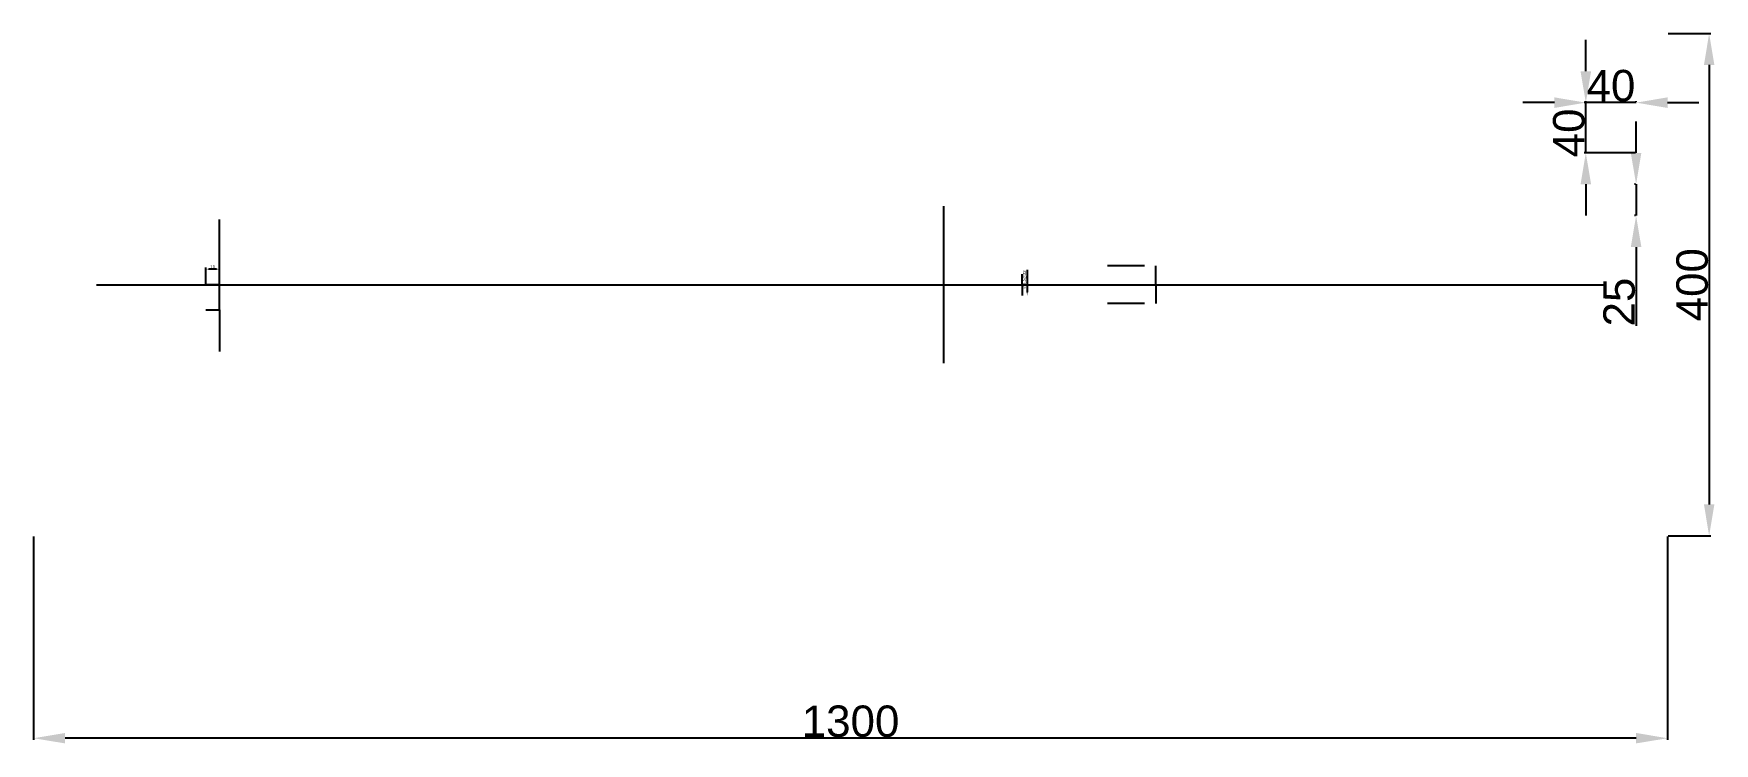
# Model space of a CAD drawing. Header units: millimetres. Extents: x -476 to 1524, y -902 to 360.
# Drawn here: x -476 to 861, y -205 to 360 of the extents above; entities that cross this region are included whole.
import ezdxf

# ---------------------------------------------------------------- set-up
doc = ezdxf.new("R2010")
doc.units = ezdxf.units.MM
doc.styles.get("Standard").update_dxf_attribs({"font": 'arial.ttf'})
doc.dimstyles.new('ISO-25', dxfattribs={"dimtxt": 2.5, "dimasz": 2.5, "dimexe": 1.25, "dimexo": 0.625, "dimtad": 1, "dimtxsty": 'Standard', "dimcen": 2.5, "dimadec": 0, "dimazin": 0, "dimtfac": 1, "dimtmove": 0, "dimatfit": 3, "dimfxl": 1, "dimarcsym": 0})

msp = doc.modelspace()

# ---------------------------------------------------------------- blocks, each defined once
blk = doc.blocks.new('*D2')
at = {"color": 0, "lineweight": -2, "transparency": 16777216}
blk.add_line((314.1, 171.9), (314.1, 161.9), dxfattribs=at)
at = {"color": 0, "transparency": 16777216}
blk.add_solid([(313.7, 161.9), (314.5, 161.9), (314.1, 159.4)], dxfattribs=at)
at = {"layer": 'Defpoints', "color": 0, "transparency": 16777216}
for p in [(314.1, 160.6, 55.7), (314.1, 159.4, 23.7)]:
    blk.add_point(p, dxfattribs=at)
at = {"color": 0, "transparency": 16777216, "insert": (312.1, 168.1), "char_height": 2.5, "attachment_point": 5, "rotation": 90}
blk.add_mtext('∅32', dxfattribs=at)
blk = doc.blocks.new('*D4')
at = {"color": 0, "lineweight": -2, "transparency": 16777216}
blk.add_line((314.1, 171.9), (314.1, 161.9), dxfattribs=at)
at = {"color": 0, "transparency": 16777216}
blk.add_solid([(313.7, 161.9), (314.5, 161.9), (314.1, 159.4)], dxfattribs=at)
at = {"layer": 'Defpoints', "color": 0, "transparency": 16777216}
for p in [(314.1, 160.6, 55.7), (314.1, 159.4, 23.7)]:
    blk.add_point(p, dxfattribs=at)
at = {"color": 0, "transparency": 16777216, "insert": (312.1, 168.1), "char_height": 2.5, "attachment_point": 5, "rotation": 90}
blk.add_mtext('∅32', dxfattribs=at)
blk = doc.blocks.new('*D5')
at = {"color": 0, "lineweight": -2, "transparency": 16777216}
blk.add_line((314.1, 165), (314.1, 154), dxfattribs=at)
at = {"color": 0, "transparency": 16777216}
blk.add_solid([(313.7, 154), (314.5, 154), (314.1, 151.5)], dxfattribs=at)
at = {"layer": 'Defpoints', "color": 0, "transparency": 16777216}
for p in [(314.1, 151.5, 29.4), (314.1, 151.5, 32.9)]:
    blk.add_point(p, dxfattribs=at)
at = {"color": 0, "transparency": 16777216, "insert": (311.9, 160.8), "char_height": 2.5, "attachment_point": 5, "rotation": 90}
blk.add_mtext('∅3,5', dxfattribs=at)
blk = doc.blocks.new('*D17')
at = {"color": 0, "lineweight": -2, "transparency": 16777216}
for p, q in [((-339.4, 160.6), (-339.4, 173.7)), ((-330.9, 172.4), (-336.9, 172.4)), ((-328.4, 160.6), (-328.4, 173.7))]:
    blk.add_line(p, q, dxfattribs=at)
at = {"color": 0, "transparency": 16777216}
for points in [[(-336.9, 172.8), (-336.9, 172), (-339.4, 172.4)], [(-330.9, 172.8), (-330.9, 172), (-328.4, 172.4)]]:
    blk.add_solid(points, dxfattribs=at)
at = {"layer": 'Defpoints', "color": 0, "transparency": 16777216}
for p in [(-339.4, 172.4), (-339.4, 160), (-328.4, 160, 55)]:
    blk.add_point(p, dxfattribs=at)
at = {"color": 0, "transparency": 16777216, "insert": (-333.9, 174.3), "char_height": 2.5, "attachment_point": 5}
blk.add_mtext('11', dxfattribs=at)
blk = doc.blocks.new('*D20')
at = {"color": 0, "lineweight": -2, "transparency": 16777216}
for p, q in [((-476.4, -40.6), (-476.4, -202.4)), ((823.6, -40.6), (823.6, -202.4)), ((798.6, -201.2), (-451.4, -201.2))]:
    blk.add_line(p, q, dxfattribs=at)
at = {"color": 0, "transparency": 16777216}
for points in [[(-451.4, -197), (-451.4, -205.3), (-476.4, -201.2)], [(798.6, -197), (798.6, -205.3), (823.6, -201.2)]]:
    blk.add_solid(points, dxfattribs=at)
at = {"layer": 'Defpoints', "color": 0, "transparency": 16777216}
for p in [(-476.4, -40, 1.9), (823.6, -40, 1.9), (-476.4, -201.2)]:
    blk.add_point(p, dxfattribs=at)
at = {"color": 0, "transparency": 16777216, "insert": (173.6, -187.8), "char_height": 25, "attachment_point": 5}
blk.add_mtext('1300', dxfattribs=at)
blk = doc.blocks.new('*D23')
at = {"layer": 'Defpoints', "color": 0, "transparency": 16777216}
for p in [(798.6, 265), (823.6, 265, 401.9), (823.6, 265, 151.9), (823.6, 240, 401.9), (823.6, 240, 151.9)]:
    blk.add_point(p, dxfattribs=at)
blk = doc.blocks.new('*D26')
at = {"color": 0, "lineweight": -2, "transparency": 16777216}
for p, q in [((758.6, 330), (758.6, 355)), ((758.6, 265), (758.6, 305)), ((758.6, 240), (758.6, 215))]:
    blk.add_line(p, q, dxfattribs=at)
at = {"color": 250, "lineweight": -2, "transparency": 16777216}
for p, q in [((798, 305), (757.4, 305)), ((798, 265), (757.4, 265))]:
    blk.add_line(p, q, dxfattribs=at)
at = {"color": 0, "transparency": 16777216}
for points in [[(754.4, 330), (762.8, 330), (758.6, 305)], [(754.4, 240), (762.8, 240), (758.6, 265)]]:
    blk.add_solid(points, dxfattribs=at)
at = {"layer": 'Defpoints', "color": 0, "transparency": 16777216}
for p in [(758.6, 305), (798.6, 305), (798.6, 265)]:
    blk.add_point(p, dxfattribs=at)
at = {"color": 250, "transparency": 16777216, "insert": (745.2, 280.9), "char_height": 25, "attachment_point": 5, "rotation": 90}
blk.add_mtext('40', dxfattribs=at)
blk = doc.blocks.new('*D27')
at = {"color": 0, "lineweight": -2, "transparency": 16777216}
for p, q in [((733.6, 305), (708.6, 305)), ((798.6, 305), (758.6, 305)), ((823.6, 305), (848.6, 305))]:
    blk.add_line(p, q, dxfattribs=at)
at = {"color": 250, "lineweight": -2, "transparency": 16777216}
for p, q in [((758.6, 305.6), (758.6, 306.3)), ((798.6, 305.6), (798.6, 306.3))]:
    blk.add_line(p, q, dxfattribs=at)
at = {"color": 0, "transparency": 16777216}
for points in [[(733.6, 309.2), (733.6, 300.8), (758.6, 305)], [(823.6, 309.2), (823.6, 300.8), (798.6, 305)]]:
    blk.add_solid(points, dxfattribs=at)
at = {"layer": 'Defpoints', "color": 0, "transparency": 16777216}
for p in [(758.6, 305), (758.6, 305), (798.6, 305)]:
    blk.add_point(p, dxfattribs=at)
at = {"color": 250, "transparency": 16777216, "insert": (778.6, 318.4), "char_height": 25, "attachment_point": 5}
blk.add_mtext('40', dxfattribs=at)
blk = doc.blocks.new('*D28')
at = {"color": 0, "lineweight": -2, "transparency": 16777216}
for p, q in [((824.2, 360), (858, 360)), ((856.7, 335), (856.7, -15)), ((824.2, -40), (858, -40))]:
    blk.add_line(p, q, dxfattribs=at)
at = {"color": 0, "transparency": 16777216}
for points in [[(852.6, 335), (860.9, 335), (856.7, 360)], [(852.6, -15), (860.9, -15), (856.7, -40)]]:
    blk.add_solid(points, dxfattribs=at)
at = {"layer": 'Defpoints', "color": 0, "transparency": 16777216}
for p in [(823.6, 360, 1.9), (823.6, -40, 1.9), (856.7, -40)]:
    blk.add_point(p, dxfattribs=at)
at = {"color": 0, "transparency": 16777216, "insert": (843.3, 160), "char_height": 25, "attachment_point": 5, "rotation": 90}
blk.add_mtext('400', dxfattribs=at)
blk = doc.blocks.new('*D29')
at = {"color": 0, "lineweight": -2, "transparency": 16777216}
for p, q in [((798.6, 265), (798.6, 290)), ((798.6, 240), (798.6, 215)), ((798.6, 190), (798.6, 127.3))]:
    blk.add_line(p, q, dxfattribs=at)
at = {"color": 250, "lineweight": -2, "transparency": 16777216}
for p, q in [((798, 240), (797.4, 240)), ((798, 215), (797.4, 215))]:
    blk.add_line(p, q, dxfattribs=at)
at = {"color": 0, "transparency": 16777216}
for points in [[(794.4, 265), (802.8, 265), (798.6, 240)], [(794.4, 190), (802.8, 190), (798.6, 215)]]:
    blk.add_solid(points, dxfattribs=at)
at = {"layer": 'Defpoints', "color": 0, "transparency": 16777216}
for p in [(798.6, 240), (798.6, 215), (798.6, 215)]:
    blk.add_point(p, dxfattribs=at)
at = {"color": 250, "transparency": 16777216, "insert": (785.2, 146.2), "char_height": 25, "attachment_point": 5, "rotation": 90}
blk.add_mtext('25', dxfattribs=at)

# ---------------------------------------------------------------- dimensions: what is measured, and where the dimension line sits
at = {"color": 250}
dim = msp.add_linear_dim(base=(758.611, 305, 401.899), p1=(798.611, 265, 401.899), p2=(798.611, 305, 401.899), angle=90, dimstyle='ISO-25', override={"dimtxt": 25, "dimasz": 25, "dimclre": 250, "dimclrt": 250, "dimtmove": 1}, dxfattribs=at)
dim.commit()
dim.dimension.update_dxf_attribs({"geometry": '*D26', "text_midpoint": (758.611, 280.919, 401.899), "dimtype": 160})
dim = msp.add_aligned_dim(p1=(823.611, 360, 1.899), p2=(823.611, -40, 1.899), distance=33.111, dimstyle='ISO-25', override={"dimtxt": 25, "dimasz": 25})
dim.commit()
dim.dimension.update_dxf_attribs({"geometry": '*D28', "text_midpoint": (843.332, 160)})
dim = msp.add_linear_dim(base=(758.611, 305, 401.899), p1=(798.611, 305, 401.899), p2=(758.611, 305, 401.899), dimstyle='ISO-25', override={"dimtxt": 25, "dimasz": 25, "dimclre": 250, "dimclrt": 250}, dxfattribs=at)
dim.commit()
dim.dimension.update_dxf_attribs({"geometry": '*D27', "text_midpoint": (778.611, 318.389, 401.899)})
dim = msp.add_aligned_dim(p1=(798.611, 240, 401.899), p2=(798.611, 215, 401.899), distance=0, dimstyle='ISO-25', override={"dimtxt": 25, "dimasz": 25, "dimclre": 250, "dimclrt": 250}, dxfattribs=at)
dim.commit()
dim.dimension.update_dxf_attribs({"geometry": '*D29', "text_midpoint": (785.221, 146.162, 401.899)})
dim = msp.add_angular_dim_2l(base=(798.61057865, 265.000069578), line1=((823.61057865, 240.000069578, 401.899279788), (823.61057865, 240.000069578, 151.899279788)), line2=((823.61057865, 265.000069578, 401.899279788), (823.61057865, 265.000069578, 151.899279788)), dimstyle='ISO-25')
dim.commit()
dim.dimension.update_dxf_attribs({"geometry": '*D23', "text_midpoint": (798.61057865, 265.000069578)})
dim = msp.add_linear_dim(base=(-339.389, 172.412, 26.899), p1=(-328.389, 160, 81.899), p2=(-339.389, 160, 26.899), dimstyle='ISO-25')
dim.commit()
dim.dimension.update_dxf_attribs({"geometry": '*D17', "text_midpoint": (-333.889, 174.292, 26.899)})
for p1, p2, picture, middle in [((314.111, 151.525, 75.164), (314.111, 151.504, 71.664), '*D5', (314.111, 160.774, 42.215)), ((314.111, 160.63, 97.887), (314.111, 159.37, 65.912), '*D2', (314.111, 168.133, 42.215)), ((314.111, 160.63, 97.887), (314.111, 159.37, 65.912), '*D4', (314.111, 168.133, 42.215))]:
    dim = msp.add_diameter_dim_2p(p1=p1, p2=p2, dimstyle='ISO-25')
    dim.commit()
    dim.dimension.update_dxf_attribs({"geometry": picture, "text_midpoint": middle, "dimtype": 163})
dim = msp.add_linear_dim(base=(-476.389, -201.151), p1=(823.611, -40, 1.899), p2=(-476.389, -40, 1.899), dimstyle='ISO-25', override={"dimtxt": 25, "dimasz": 25})
dim.commit()
dim.dimension.update_dxf_attribs({"geometry": '*D20', "text_midpoint": (173.611, -187.754)})

# ---------------------------------------------------------------- linework, layer by layer
for p, q in [((247.611, 222.485, 100.385), (247.611, 97.485, 100.385)), ((-328.389, 140, 26.899), (-328.389, 212, 26.899)), ((407.511, 175.147, 49.499), (377.911, 175.147, 49.499)), ((416.611, 160.147, 49.499), (416.611, 175.147, 49.499)), ((310.111, 159.985, 73.414), (310.111, 168.485, 73.414)), ((-426.389, 160, 26.899), (773.611, 160, 26.899)), ((-426.389, 160, 26.899), (-396.389, 160, 26.899)), ((-328.389, 160, 81.899), (-339.389, 160, 26.899)), ((247.611, 159.985, 100.385), (247.611, 159.985, 95.385)), ((310.111, 159.985, 75.914), (310.111, 159.985, 73.414)), ((310.111, 159.985, 73.414), (310.111, 151.485, 73.414)), ((310.111, 159.985, 87.885), (310.111, 159.985, 90.385)), ((310.111, 159.985, 90.385), (310.111, 151.485, 90.385)), ((416.611, 160.147, 49.499), (416.611, 145.147, 49.499)), ((-339.389, 140, 26.899), (-328.389, 140, 26.899)), ((-328.389, 140, 26.899), (-328.389, 106.71, 26.899)), ((407.511, 145.147, 49.499), (377.911, 145.147, 49.499))]:
    msp.add_line(p, q)
at = {"extrusion": (1, 0, 0)}
msp.add_line((310.111, 159.985, 90.385), (310.111, 168.485, 90.385), dxfattribs=at)

msp.set_redraw_order([(e.dxf.handle, doc.entitydb.next_handle()) for e in msp.query("TEXT MTEXT ATTDEF DIMENSION ARC_DIMENSION")])  # texts and dimensions are drawn at this point

doc.saveas('drawing.dxf')
